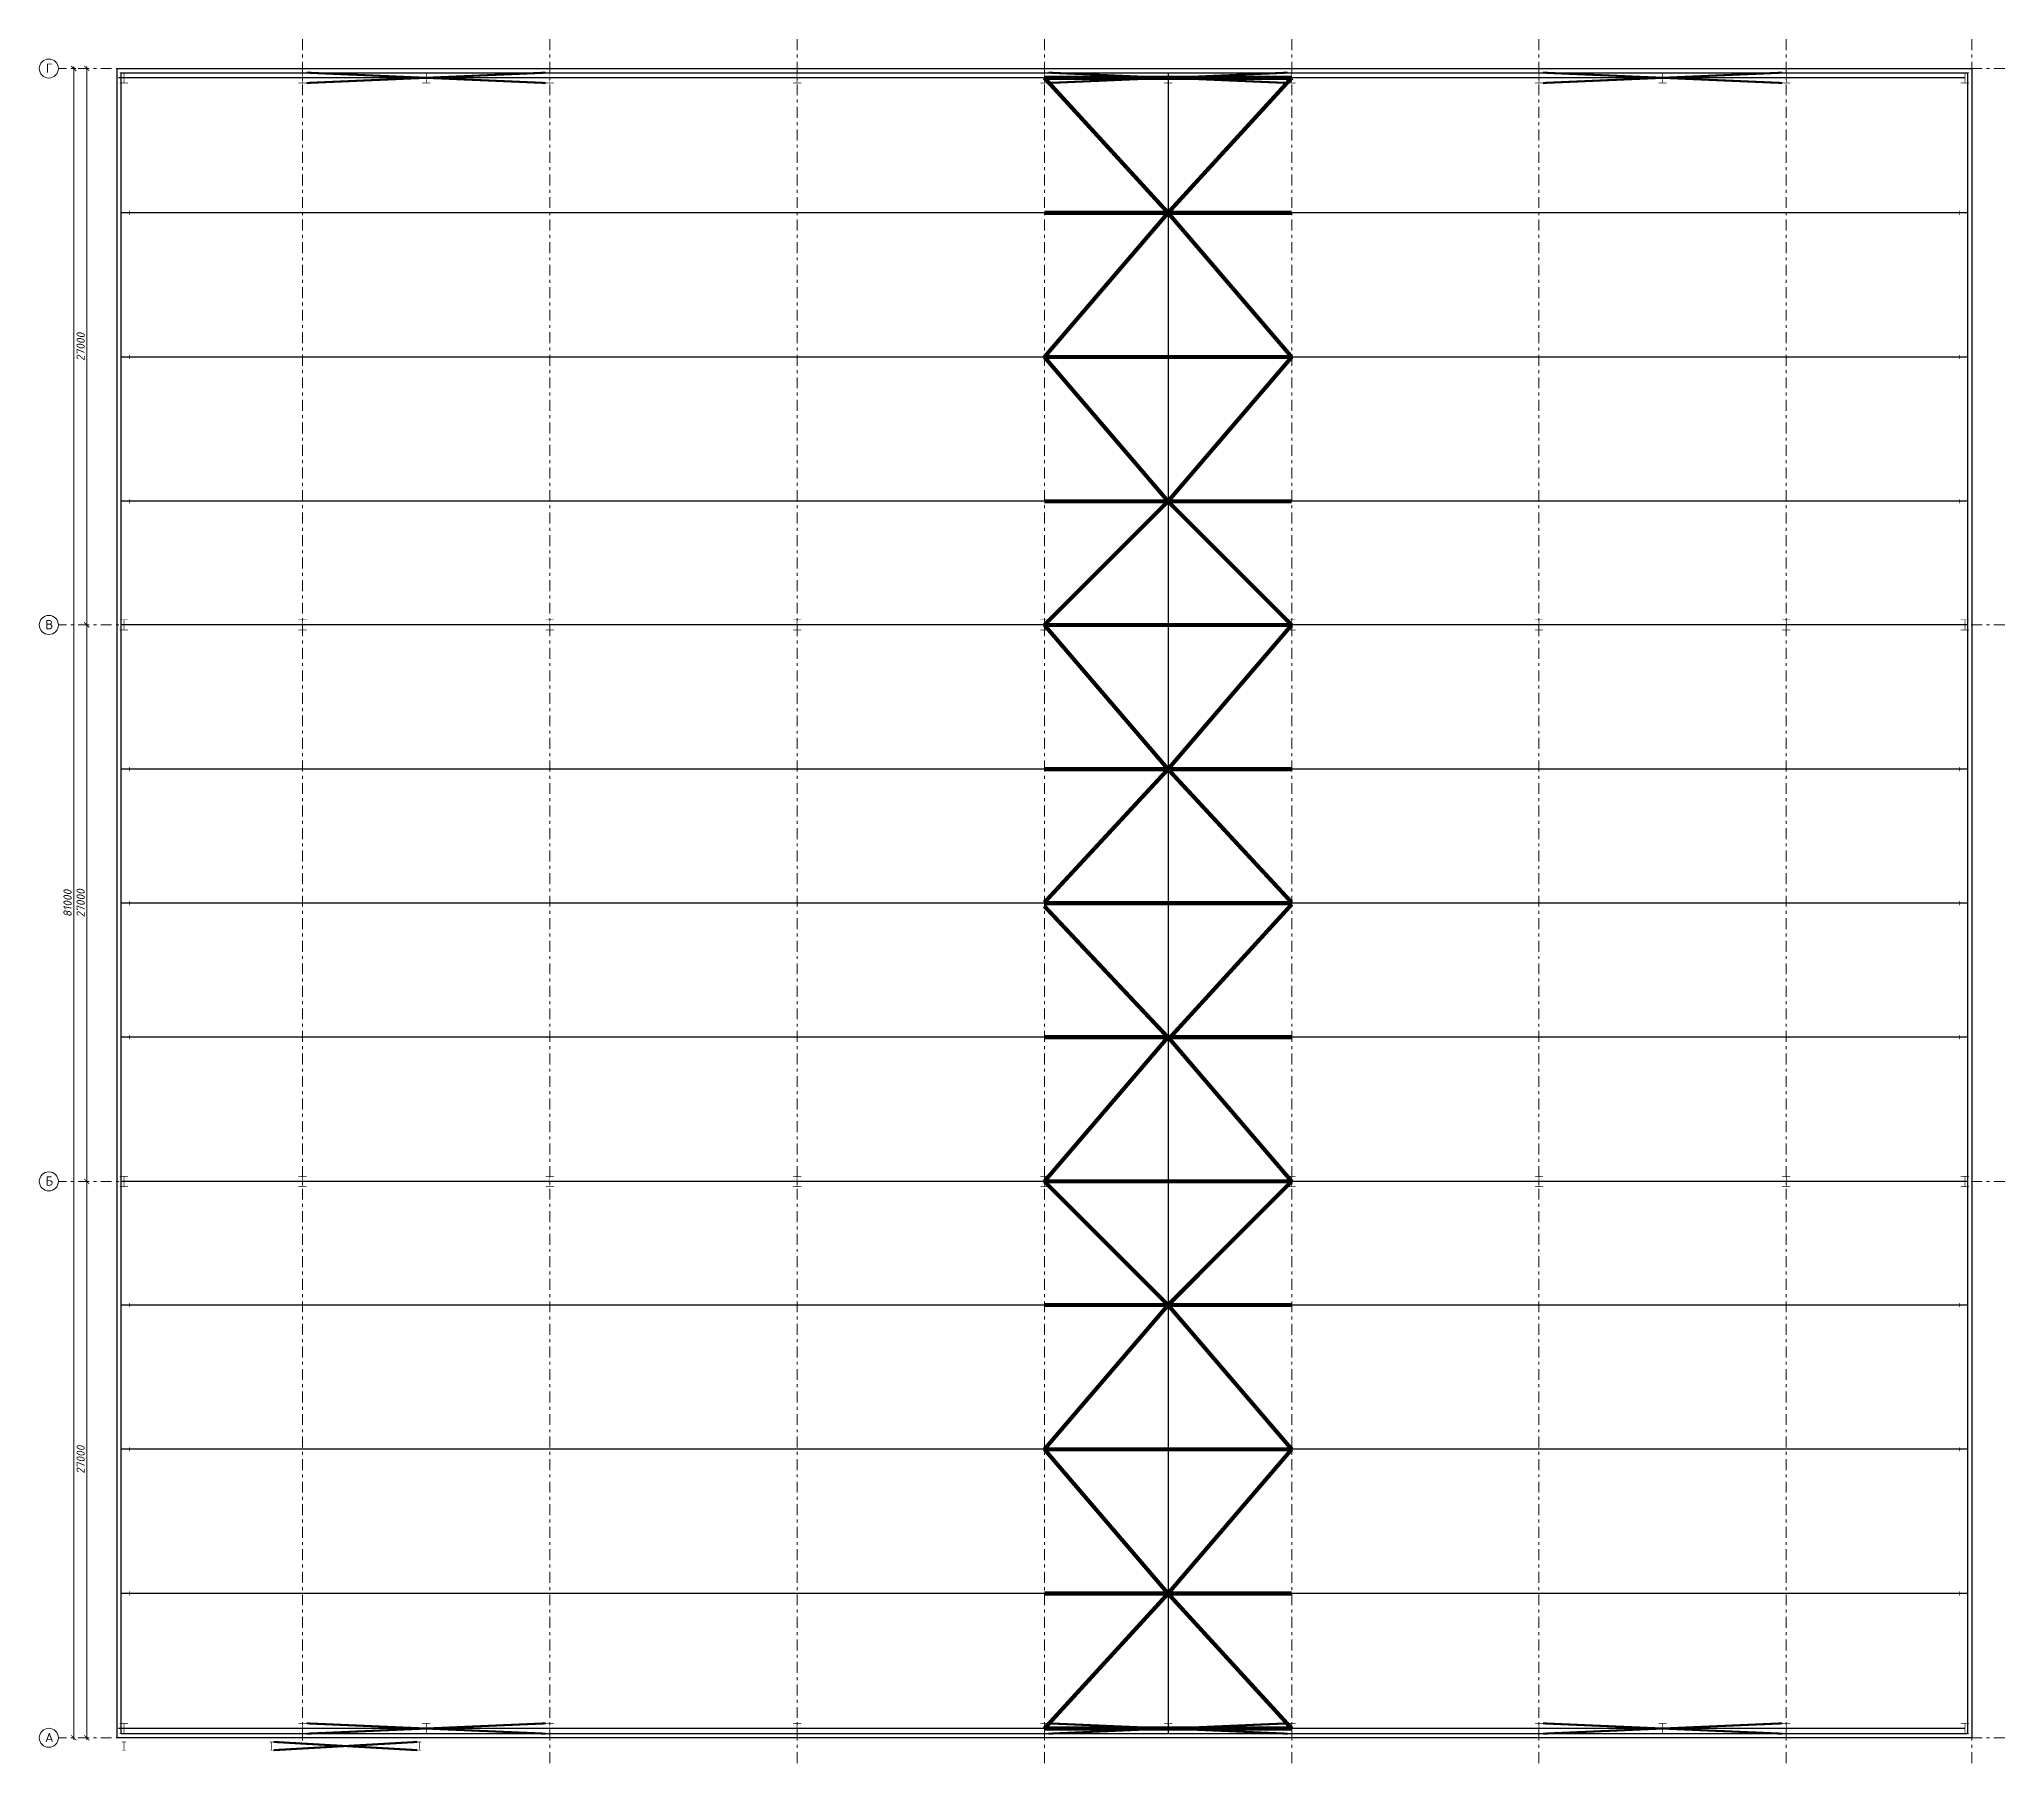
# Model space of a CAD drawing. Header units: millimetres. Extents: x -2648 to 2168491, y -277796 to 297800.
# Drawn here: x 312062 to 407435, y 214028 to 297800 of the extents above; entities that cross this region are included whole.
import ezdxf
from ezdxf.enums import TextEntityAlignment as Align

# ---------------------------------------------------------------- set-up
doc = ezdxf.new("R2010")
doc.units = ezdxf.units.MM
doc.linetypes.add('Штрихштриховая', pattern=[1093.611073, 529.166651, -211.666656, 141.111112, -211.666656])
doc.layers.get('0').update_dxf_attribs({"lineweight": 0})
doc.layers.get('Defpoints').update_dxf_attribs({"color": 252})
doc.layers.add('Axes', color=1, linetype='Continuous')
for name, color, linetype, lineweight in [('Bracing', 6, 'Continuous', 0), ('Dimension', 162, 'Continuous', 25), ('я_12', 1, 'Continuous', 20)]:
    doc.layers.add(name, color=color, linetype=linetype, lineweight=lineweight)
doc.styles.add('Лена', font='isocpeur.ttf', dxfattribs={"oblique": 10})
doc.dimstyles.new('S-100', dxfattribs={"dimscale": 100, "dimtxt": 1, "dimasz": 1.5, "dimexe": 1, "dimexo": 1, "dimgap": 1, "dimtad": 1, "dimdec": 0, "dimzin": 0, "dimdsep": 46, "dimtxsty": 'Лена', "dimblk": 'ARCHTICK', "dimcen": 2, "dimdle": 1, "dimclrd": 256, "dimclre": 256, "dimclrt": 256, "dimadec": 0, "dimazin": 0, "dimtfac": 1, "dimtdec": 0, "dimtmove": 1, "dimatfit": 2, "dimfxl": 1, "dimtolj": 1, "dimtzin": 0, "dimlwd": 20, "dimlwe": 20, "dimarcsym": 0})

msp = doc.modelspace()

# ---------------------------------------------------------------- texts
at = {"layer": 'Axes', "style": 'Лена'}
for s, p in [('Г', (312546.1, 296171.7)), ('В', (312546.1, 269171.7)), ('Б', (312546.1, 242171.7)), ('А', (312546.1, 215171.7))]:
    msp.add_text(s, height=450, dxfattribs=at).set_placement(p, align=Align.CENTER)

# ---------------------------------------------------------------- blocks, each defined once
blk = doc.blocks.new('_ArchTick')
at = {"color": 0, "linetype": 'ByBlock', "const_width": 0.15}
blk.add_lwpolyline([(-0.5, -0.5), (0.5, 0.5)], dxfattribs=at)
blk = doc.blocks.new('*D318')
at = {"layer": 'Defpoints', "color": 0, "lineweight": -2, "ltscale": 100, "transparency": 16777216}
for p in [(312986, 242381), (312986, 215381), (314368, 215381)]:
    blk.add_point(p, dxfattribs=at)
at = {"layer": 'Dimension', "lineweight": 20, "ltscale": 100, "transparency": 16777216}
for p, q in [((314268, 242381), (314468, 242381)), ((314368, 242481), (314368, 215281)), ((314268, 215381), (314468, 215381))]:
    blk.add_line(p, q, dxfattribs=at)
at = {"layer": 'Dimension', "lineweight": 20, "ltscale": 100, "transparency": 16777216, "xscale": 250, "yscale": 250, "zscale": 250}
for p, rotation in [((314368, 242381), 90), ((314368, 215381), 270)]:
    blk.add_blockref('_ArchTick', p, dxfattribs=dict(at, rotation=rotation))
at = {"layer": 'Dimension', "lineweight": -2, "ltscale": 100, "transparency": 16777216, "insert": (314068, 228881), "char_height": 400, "attachment_point": 5, "rotation": 90, "style": 'Лена'}
blk.add_mtext('\\A1;27000', dxfattribs=at)
blk = doc.blocks.new('*D319')
at = {"layer": 'Defpoints', "color": 0, "lineweight": -2, "ltscale": 100, "transparency": 16777216}
for p in [(312986, 296381), (313732, 215381), (313859, 215381)]:
    blk.add_point(p, dxfattribs=at)
at = {"layer": 'Dimension', "lineweight": 20, "ltscale": 100, "transparency": 16777216}
for p, q in [((313632, 296381), (313832, 296381)), ((313732, 296481), (313732, 215281)), ((313759, 215381), (313632, 215381))]:
    blk.add_line(p, q, dxfattribs=at)
at = {"layer": 'Dimension', "lineweight": 20, "ltscale": 100, "transparency": 16777216, "xscale": 250, "yscale": 250, "zscale": 250}
for p, rotation in [((313732, 296381), 90), ((313732, 215381), 270)]:
    blk.add_blockref('_ArchTick', p, dxfattribs=dict(at, rotation=rotation))
at = {"layer": 'Dimension', "lineweight": -2, "ltscale": 100, "transparency": 16777216, "insert": (313432, 255881), "char_height": 400, "attachment_point": 5, "rotation": 90, "style": 'Лена'}
blk.add_mtext('\\A1;81000', dxfattribs=at)
blk = doc.blocks.new('*D320')
at = {"layer": 'Defpoints', "color": 0, "lineweight": -2, "ltscale": 100, "transparency": 16777216}
for p in [(312986, 269381), (312986, 242381), (314368, 242381)]:
    blk.add_point(p, dxfattribs=at)
at = {"layer": 'Dimension', "lineweight": 20, "ltscale": 100, "transparency": 16777216}
for p, q in [((314268, 269381), (314468, 269381)), ((314368, 269481), (314368, 242281)), ((314268, 242381), (314468, 242381))]:
    blk.add_line(p, q, dxfattribs=at)
at = {"layer": 'Dimension', "lineweight": 20, "ltscale": 100, "transparency": 16777216, "xscale": 250, "yscale": 250, "zscale": 250}
for p, rotation in [((314368, 269381), 90), ((314368, 242381), 270)]:
    blk.add_blockref('_ArchTick', p, dxfattribs=dict(at, rotation=rotation))
at = {"layer": 'Dimension', "lineweight": -2, "ltscale": 100, "transparency": 16777216, "insert": (314068, 255881), "char_height": 400, "attachment_point": 5, "rotation": 90, "style": 'Лена'}
blk.add_mtext('\\A1;27000', dxfattribs=at)
blk = doc.blocks.new('*D321')
at = {"layer": 'Defpoints', "color": 0, "lineweight": -2, "ltscale": 100, "transparency": 16777216}
for p in [(312986, 296381), (312986, 269381), (314368, 269381)]:
    blk.add_point(p, dxfattribs=at)
at = {"layer": 'Dimension', "lineweight": 20, "ltscale": 100, "transparency": 16777216}
for p, q in [((314268, 296381), (314468, 296381)), ((314368, 296481), (314368, 269281)), ((314268, 269381), (314468, 269381))]:
    blk.add_line(p, q, dxfattribs=at)
at = {"layer": 'Dimension', "lineweight": 20, "ltscale": 100, "transparency": 16777216, "xscale": 250, "yscale": 250, "zscale": 250}
for p, rotation in [((314368, 296381), 90), ((314368, 269381), 270)]:
    blk.add_blockref('_ArchTick', p, dxfattribs=dict(at, rotation=rotation))
at = {"layer": 'Dimension', "lineweight": -2, "ltscale": 100, "transparency": 16777216, "insert": (314068, 282881), "char_height": 400, "attachment_point": 5, "rotation": 90, "style": 'Лена'}
blk.add_mtext('\\A1;27000', dxfattribs=at)

# ---------------------------------------------------------------- dimensions: what is measured, and where the dimension line sits
at = {"layer": 'Dimension', "color": 1, "lineweight": -2, "ltscale": 100}
for base, p1, p2, picture, middle in [((313731.8, 215381.3), (312985.9, 296381.3), (313859, 215381.3), '*D319', (313431.8, 255881.3)), ((314367.9, 269381.3), (312985.9, 296381.3), (312985.9, 269381.3), '*D321', (314067.9, 282881.3)), ((314367.9, 242381.3), (312985.9, 269381.3), (312985.9, 242381.3), '*D320', (314067.9, 255881.3)), ((314367.9, 215381.3), (312985.9, 242381.3), (312985.9, 215381.3), '*D318', (314067.9, 228881.3))]:
    dim = msp.add_linear_dim(base=base, p1=p1, p2=p2, angle=90, dimstyle='S-100', override={"dimtxt": 4, "dimasz": 2.5, "dimtxsty": 'Лена', "dimatfit": 3, "dimfxlon": 1}, dxfattribs=at)
    dim.commit()
    dim.dimension.update_dxf_attribs({"geometry": picture, "text_midpoint": middle})

# ---------------------------------------------------------------- linework, layer by layer
at = {"lineweight": -2, "ltscale": 100}
for p, q in [((405506.3, 295931.3), (315906.3, 295931.3)), ((366836.3, 296181.3), (366836.3, 215581.3)), ((405636.3, 289381.3), (316036.3, 289381.3)), ((405636.3, 282381.3), (316036.3, 282381.3)), ((405636.3, 275381.3), (316036.3, 275381.3)), ((405636.3, 269381.3), (316036.3, 269381.3)), ((405636.3, 262381.3), (316036.3, 262381.3)), ((405636.3, 255881.3), (316036.3, 255881.3)), ((405636.3, 249381.3), (316036.3, 249381.3)), ((405636.3, 242381.3), (316036.3, 242381.3)), ((405636.3, 236381.3), (316036.3, 236381.3)), ((405636.3, 229381.3), (316036.3, 229381.3)), ((405636.3, 222381.3), (316036.3, 222381.3)), ((405506.3, 215831.3), (315906.3, 215831.3))]:
    msp.add_line(p, q, dxfattribs=at)
for points in [[(315836.3, 296381.3), (405836.3, 296381.3), (405836.3, 215381.3), (315836.3, 215381.3)], [(316036.3, 296181.3), (405636.3, 296181.3), (405636.3, 215581.3), (316036.3, 215581.3)]]:
    msp.add_lwpolyline(points, close=True, dxfattribs=at)
for points, const_width in [([(315966.3, 296181.3), (316366.3, 296181.3)], 30), ([(315966.3, 295681.3), (316366.3, 295681.3)], 30), ([(316166.3, 296181.3), (316166.3, 295681.3)], 30), ([(324636.3, 296181.3), (325036.3, 296181.3)], 30), ([(324636.3, 295681.3), (325036.3, 295681.3)], 30), ([(324836.3, 296181.3), (324836.3, 295681.3)], 30), ([(330636.3, 296181.3), (331036.3, 296181.3)], 30), ([(330636.3, 295681.3), (331036.3, 295681.3)], 30), ([(330836.3, 296181.3), (330836.3, 295681.3)], 30), ([(336636.3, 296181.3), (337036.3, 296181.3)], 30), ([(336636.3, 295681.3), (337036.3, 295681.3)], 30), ([(336836.3, 296181.3), (336836.3, 295681.3)], 30), ([(348636.3, 296181.3), (349036.3, 296181.3)], 30), ([(348636.3, 295681.3), (349036.3, 295681.3)], 30), ([(348836.3, 296181.3), (348836.3, 295681.3)], 30), ([(360636.3, 296181.3), (361036.3, 296181.3)], 30), ([(360636.3, 295681.3), (361036.3, 295681.3)], 30), ([(360836.3, 295931.3), (372836.3, 295931.3)], 200), ([(360836.3, 295931.3), (366836.3, 289381.3)], 200), ([(360836.3, 296181.3), (360836.3, 295681.3)], 30), ([(366636.3, 296181.3), (367036.3, 296181.3)], 30), ([(366636.3, 295681.3), (367036.3, 295681.3)], 30), ([(372836.3, 295931.3), (366836.3, 289381.3)], 200), ([(366836.3, 296181.3), (366836.3, 295681.3)], 30), ([(372636.3, 296181.3), (373036.3, 296181.3)], 30), ([(372636.3, 295681.3), (373036.3, 295681.3)], 30), ([(372836.3, 296181.3), (372836.3, 295681.3)], 30), ([(384636.3, 296181.3), (385036.3, 296181.3)], 30), ([(384636.3, 295681.3), (385036.3, 295681.3)], 30), ([(384836.3, 296181.3), (384836.3, 295681.3)], 30), ([(390636.3, 296181.3), (391036.3, 296181.3)], 30), ([(390636.3, 295681.3), (391036.3, 295681.3)], 30), ([(390836.3, 296181.3), (390836.3, 295681.3)], 30), ([(396636.3, 296181.3), (397036.3, 296181.3)], 30), ([(396636.3, 295681.3), (397036.3, 295681.3)], 30), ([(396836.3, 296181.3), (396836.3, 295681.3)], 30), ([(405306.3, 296181.3), (405706.3, 296181.3)], 30), ([(405306.3, 295681.3), (405706.3, 295681.3)], 30), ([(405506.3, 296181.3), (405506.3, 295681.3)], 30), ([(316036.3, 289481.3), (316036.3, 289281.3)], 30), ([(316036.3, 289381.3), (316436.3, 289381.3)], 30), ([(316436.3, 289481.3), (316436.3, 289281.3)], 30), ([(360836.3, 289381.3), (372836.3, 289381.3)], 200), ([(360836.3, 282381.3), (366836.3, 289381.3)], 200), ([(372836.3, 282381.3), (366836.3, 289381.3)], 200), ([(405236.3, 289481.3), (405236.3, 289281.3)], 30), ([(405236.3, 289381.3), (405636.3, 289381.3)], 30), ([(405636.3, 289481.3), (405636.3, 289281.3)], 30), ([(316036.3, 282481.3), (316036.3, 282281.3)], 30), ([(316036.3, 282381.3), (316436.3, 282381.3)], 30), ([(316436.3, 282481.3), (316436.3, 282281.3)], 30), ([(360836.3, 282381.3), (372836.3, 282381.3)], 200), ([(360836.3, 282381.3), (366836.3, 275381.3)], 200), ([(372836.3, 282381.3), (366836.3, 275381.3)], 200), ([(405236.3, 282481.3), (405236.3, 282281.3)], 30), ([(405236.3, 282381.3), (405636.3, 282381.3)], 30), ([(405636.3, 282481.3), (405636.3, 282281.3)], 30), ([(316036.3, 275481.3), (316036.3, 275281.3)], 30), ([(316036.3, 275381.3), (316436.3, 275381.3)], 30), ([(316436.3, 275481.3), (316436.3, 275281.3)], 30), ([(360836.3, 275381.3), (372836.3, 275381.3)], 200), ([(366836.3, 275381.3), (360836.3, 269381.3)], 200), ([(366836.3, 275381.3), (372836.3, 269381.3)], 200), ([(405236.3, 275481.3), (405236.3, 275281.3)], 30), ([(405236.3, 275381.3), (405636.3, 275381.3)], 30), ([(405636.3, 275481.3), (405636.3, 275281.3)], 30), ([(315966.3, 269631.3), (316366.3, 269631.3)], 30), ([(315966.3, 269131.3), (316366.3, 269131.3)], 30), ([(316166.3, 269631.3), (316166.3, 269131.3)], 30), ([(324636.3, 269631.3), (325036.3, 269631.3)], 30), ([(324636.3, 269131.3), (325036.3, 269131.3)], 30), ([(324836.3, 269631.3), (324836.3, 269131.3)], 30), ([(336636.3, 269631.3), (337036.3, 269631.3)], 30), ([(336636.3, 269131.3), (337036.3, 269131.3)], 30), ([(336836.3, 269631.3), (336836.3, 269131.3)], 30), ([(348636.3, 269631.3), (349036.3, 269631.3)], 30), ([(348636.3, 269131.3), (349036.3, 269131.3)], 30), ([(348836.3, 269631.3), (348836.3, 269131.3)], 30), ([(360636.3, 269631.3), (361036.3, 269631.3)], 30), ([(360636.3, 269131.3), (361036.3, 269131.3)], 30), ([(360836.3, 269381.3), (372836.3, 269381.3)], 200), ([(360836.3, 269381.3), (366836.3, 262381.3)], 200), ([(360836.3, 269631.3), (360836.3, 269131.3)], 30), ([(366836.3, 262381.3), (372836.3, 269381.3)], 200), ([(372636.3, 269631.3), (373036.3, 269631.3)], 30), ([(372636.3, 269131.3), (373036.3, 269131.3)], 30), ([(372836.3, 269631.3), (372836.3, 269131.3)], 30), ([(384636.3, 269631.3), (385036.3, 269631.3)], 30), ([(384636.3, 269131.3), (385036.3, 269131.3)], 30), ([(384836.3, 269631.3), (384836.3, 269131.3)], 30), ([(396636.3, 269631.3), (397036.3, 269631.3)], 30), ([(396636.3, 269131.3), (397036.3, 269131.3)], 30), ([(396836.3, 269631.3), (396836.3, 269131.3)], 30), ([(405306.3, 269631.3), (405706.3, 269631.3)], 30), ([(405306.3, 269131.3), (405706.3, 269131.3)], 30), ([(405506.3, 269631.3), (405506.3, 269131.3)], 30), ([(316036.3, 262481.3), (316036.3, 262281.3)], 30), ([(316036.3, 262381.3), (316436.3, 262381.3)], 30), ([(316436.3, 262481.3), (316436.3, 262281.3)], 30), ([(360836.3, 262381.3), (372836.3, 262381.3)], 200), ([(360836.3, 255914), (366836.3, 262381.3)], 200), ([(366836.3, 262381.3), (372836.3, 255914)], 200), ([(405236.3, 262481.3), (405236.3, 262281.3)], 30), ([(405236.3, 262381.3), (405636.3, 262381.3)], 30), ([(405636.3, 262481.3), (405636.3, 262281.3)], 30), ([(316036.3, 255781.3), (316036.3, 255981.3)], 30), ([(316036.3, 255881.3), (316436.3, 255881.3)], 30), ([(316436.3, 255781.3), (316436.3, 255981.3)], 30), ([(360836.3, 255881.3), (372836.3, 255881.3)], 200), ([(360837, 255733.8), (366885.4, 249311.7)], 200), ([(366885.4, 249311.7), (372836.7, 255823.9)], 200), ([(405236.3, 255781.3), (405236.3, 255981.3)], 30), ([(405236.3, 255881.3), (405636.3, 255881.3)], 30), ([(405636.3, 255781.3), (405636.3, 255981.3)], 30), ([(316036.3, 249281.3), (316036.3, 249481.3)], 30), ([(316036.3, 249381.3), (316436.3, 249381.3)], 30), ([(316436.3, 249281.3), (316436.3, 249481.3)], 30), ([(360836.3, 249381.3), (372836.3, 249381.3)], 200), ([(360836.3, 242381.3), (366836.3, 249381.3)], 200), ([(366836.3, 249381.3), (372836.3, 242381.3)], 200), ([(405236.3, 249281.3), (405236.3, 249481.3)], 30), ([(405236.3, 249381.3), (405636.3, 249381.3)], 30), ([(405636.3, 249281.3), (405636.3, 249481.3)], 30), ([(315966.3, 242631.3), (316366.3, 242631.3)], 30), ([(316166.3, 242631.3), (316166.3, 242131.3)], 30), ([(324636.3, 242631.3), (325036.3, 242631.3)], 30), ([(324836.3, 242631.3), (324836.3, 242131.3)], 30), ([(336636.3, 242631.3), (337036.3, 242631.3)], 30), ([(336836.3, 242631.3), (336836.3, 242131.3)], 30), ([(348636.3, 242631.3), (349036.3, 242631.3)], 30), ([(348836.3, 242631.3), (348836.3, 242131.3)], 30), ([(360636.3, 242631.3), (361036.3, 242631.3)], 30), ([(360836.3, 242381.3), (372836.3, 242381.3)], 200), ([(366836.3, 236381.3), (360836.3, 242381.3)], 200), ([(360836.3, 242631.3), (360836.3, 242131.3)], 30), ([(366836.3, 236381.3), (372836.3, 242381.3)], 200), ([(372636.3, 242631.3), (373036.3, 242631.3)], 30), ([(372836.3, 242631.3), (372836.3, 242131.3)], 30), ([(384636.3, 242631.3), (385036.3, 242631.3)], 30), ([(384836.3, 242631.3), (384836.3, 242131.3)], 30), ([(396636.3, 242631.3), (397036.3, 242631.3)], 30), ([(396836.3, 242631.3), (396836.3, 242131.3)], 30), ([(405306.3, 242631.3), (405706.3, 242631.3)], 30), ([(405506.3, 242631.3), (405506.3, 242131.3)], 30), ([(315966.3, 242131.3), (316366.3, 242131.3)], 30), ([(324636.3, 242131.3), (325036.3, 242131.3)], 30), ([(336636.3, 242131.3), (337036.3, 242131.3)], 30), ([(348636.3, 242131.3), (349036.3, 242131.3)], 30), ([(360636.3, 242131.3), (361036.3, 242131.3)], 30), ([(372636.3, 242131.3), (373036.3, 242131.3)], 30), ([(384636.3, 242131.3), (385036.3, 242131.3)], 30), ([(396636.3, 242131.3), (397036.3, 242131.3)], 30), ([(405306.3, 242131.3), (405706.3, 242131.3)], 30), ([(316036.3, 236281.3), (316036.3, 236481.3)], 30), ([(316036.3, 236381.3), (316436.3, 236381.3)], 30), ([(316436.3, 236281.3), (316436.3, 236481.3)], 30), ([(360836.3, 236381.3), (372836.3, 236381.3)], 200), ([(360836.3, 229381.3), (366836.3, 236381.3)], 200), ([(372836.3, 229381.3), (366836.3, 236381.3)], 200), ([(405236.3, 236281.3), (405236.3, 236481.3)], 30), ([(405236.3, 236381.3), (405636.3, 236381.3)], 30), ([(405636.3, 236281.3), (405636.3, 236481.3)], 30), ([(316036.3, 229281.3), (316036.3, 229481.3)], 30), ([(316036.3, 229381.3), (316436.3, 229381.3)], 30), ([(316436.3, 229281.3), (316436.3, 229481.3)], 30), ([(360836.3, 229381.3), (372836.3, 229381.3)], 200), ([(360836.3, 229381.3), (366836.3, 222381.3)], 200), ([(372836.3, 229381.3), (366836.3, 222381.3)], 200), ([(405236.3, 229281.3), (405236.3, 229481.3)], 30), ([(405236.3, 229381.3), (405636.3, 229381.3)], 30), ([(405636.3, 229281.3), (405636.3, 229481.3)], 30), ([(316036.3, 222281.3), (316036.3, 222481.3)], 30), ([(316036.3, 222381.3), (316436.3, 222381.3)], 30), ([(316436.3, 222281.3), (316436.3, 222481.3)], 30), ([(360836.3, 222381.3), (372836.3, 222381.3)], 200), ([(360836.3, 215831.3), (366836.3, 222381.3)], 200), ([(372836.3, 215831.3), (366836.3, 222381.3)], 200), ([(405236.3, 222281.3), (405236.3, 222481.3)], 30), ([(405236.3, 222381.3), (405636.3, 222381.3)], 30), ([(405636.3, 222281.3), (405636.3, 222481.3)], 30), ([(315966.3, 216081.3), (316366.3, 216081.3)], 30), ([(315966.3, 215581.3), (316366.3, 215581.3)], 30), ([(316166.3, 216081.3), (316166.3, 215581.3)], 30), ([(324636.3, 216081.3), (325036.3, 216081.3)], 30), ([(324636.3, 215581.3), (325036.3, 215581.3)], 30), ([(324836.3, 216081.3), (324836.3, 215581.3)], 30), ([(330636.3, 216081.3), (331036.3, 216081.3)], 30), ([(330636.3, 215581.3), (331036.3, 215581.3)], 30), ([(330836.3, 216081.3), (330836.3, 215581.3)], 30), ([(336636.3, 216081.3), (337036.3, 216081.3)], 30), ([(336636.3, 215581.3), (337036.3, 215581.3)], 30), ([(336836.3, 216081.3), (336836.3, 215581.3)], 30), ([(348636.3, 216081.3), (349036.3, 216081.3)], 30), ([(348636.3, 215581.3), (349036.3, 215581.3)], 30), ([(348836.3, 216081.3), (348836.3, 215581.3)], 30), ([(360636.3, 216081.3), (361036.3, 216081.3)], 30), ([(360636.3, 215581.3), (361036.3, 215581.3)], 30), ([(360836.3, 215831.3), (372836.3, 215831.3)], 200), ([(360836.3, 216081.3), (360836.3, 215581.3)], 30), ([(366636.3, 216081.3), (367036.3, 216081.3)], 30), ([(366636.3, 215581.3), (367036.3, 215581.3)], 30), ([(366836.3, 216081.3), (366836.3, 215581.3)], 30), ([(372636.3, 216081.3), (373036.3, 216081.3)], 30), ([(372636.3, 215581.3), (373036.3, 215581.3)], 30), ([(372836.3, 216081.3), (372836.3, 215581.3)], 30), ([(384636.3, 216081.3), (385036.3, 216081.3)], 30), ([(384636.3, 215581.3), (385036.3, 215581.3)], 30), ([(384836.3, 216081.3), (384836.3, 215581.3)], 30), ([(390636.3, 216081.3), (391036.3, 216081.3)], 30), ([(390636.3, 215581.3), (391036.3, 215581.3)], 30), ([(390836.3, 216081.3), (390836.3, 215581.3)], 30), ([(396636.3, 216081.3), (397036.3, 216081.3)], 30), ([(396636.3, 215581.3), (397036.3, 215581.3)], 30), ([(396836.3, 216081.3), (396836.3, 215581.3)], 30), ([(405306.3, 216081.3), (405706.3, 216081.3)], 30), ([(405306.3, 215581.3), (405706.3, 215581.3)], 30), ([(405506.3, 216081.3), (405506.3, 215581.3)], 30), ([(316266.3, 215181.3), (316066.3, 215181.3)], 30), ([(316266.3, 214781.3), (316066.3, 214781.3)], 30), ([(316166.3, 214781.3), (316166.3, 215181.3)], 30), ([(323436.3, 215181.3), (323236.3, 215181.3)], 30), ([(323436.3, 214781.3), (323236.3, 214781.3)], 30), ([(323336.3, 214781.3), (323336.3, 215181.3)], 30), ([(330606.3, 215181.3), (330406.3, 215181.3)], 30), ([(330606.3, 214781.3), (330406.3, 214781.3)], 30), ([(330506.3, 214781.3), (330506.3, 215181.3)], 30)]:
    msp.add_lwpolyline(points, dxfattribs=dict(at, const_width=const_width))
at = {"layer": 'Bracing', "lineweight": -2, "ltscale": 100, "const_width": 100}
for points in [[(325036.3, 295681.3), (336636.3, 296181.3)], [(336636.3, 295681.3), (325036.3, 296181.3)], [(361036.3, 295681.3), (372636.3, 296181.3)], [(372636.3, 295681.3), (361036.3, 296181.3)], [(385036.3, 295681.3), (396636.3, 296181.3)], [(396636.3, 295681.3), (385036.3, 296181.3)], [(325036.3, 215581.3), (336636.3, 216081.3)], [(336636.3, 215581.3), (325036.3, 216081.3)], [(361036.3, 215581.3), (372636.3, 216081.3)], [(372636.3, 215581.3), (361036.3, 216081.3)], [(385036.3, 215581.3), (396636.3, 216081.3)], [(396636.3, 215581.3), (385036.3, 216081.3)], [(323436.3, 214781.3), (330406.3, 215181.3)], [(330406.3, 214781.3), (323436.3, 215181.3)]]:
    msp.add_lwpolyline(points, dxfattribs=at)
at = {"layer": 'я_12', "linetype": 'Штрихштриховая'}
for p, q in [((324836.3, 297800), (324836.3, 215154.3)), ((336836.3, 297800), (336836.3, 214027.9)), ((348836.3, 297800), (348836.3, 214027.9)), ((360836.3, 297800), (360836.3, 214027.9)), ((372836.3, 297800), (372836.3, 214027.9)), ((384836.3, 297800), (384836.3, 214027.9)), ((396836.3, 297800), (396836.3, 214027.9)), ((405836.3, 297800), (405836.3, 214027.9)), ((407435.5, 296381.3), (312985.9, 296381.3)), ((407435.5, 269381.3), (312985.9, 269381.3)), ((407435.5, 242381.3), (312985.9, 242381.3)), ((407435.5, 215381.3), (312985.9, 215381.3))]:
    msp.add_line(p, q, dxfattribs=at)
at = {"layer": 'я_12', "linetype": 'Continuous', "ltscale": 5}
for centre in [(312523.9, 296381.3), (312523.9, 269381.3), (312523.9, 242381.3), (312523.9, 215381.3)]:
    msp.add_circle(centre, 462, dxfattribs=at)

msp.set_redraw_order([(e.dxf.handle, doc.entitydb.next_handle()) for e in msp.query("TEXT MTEXT ATTDEF DIMENSION ARC_DIMENSION")])  # texts and dimensions are drawn at this point

doc.saveas('drawing.dxf')
